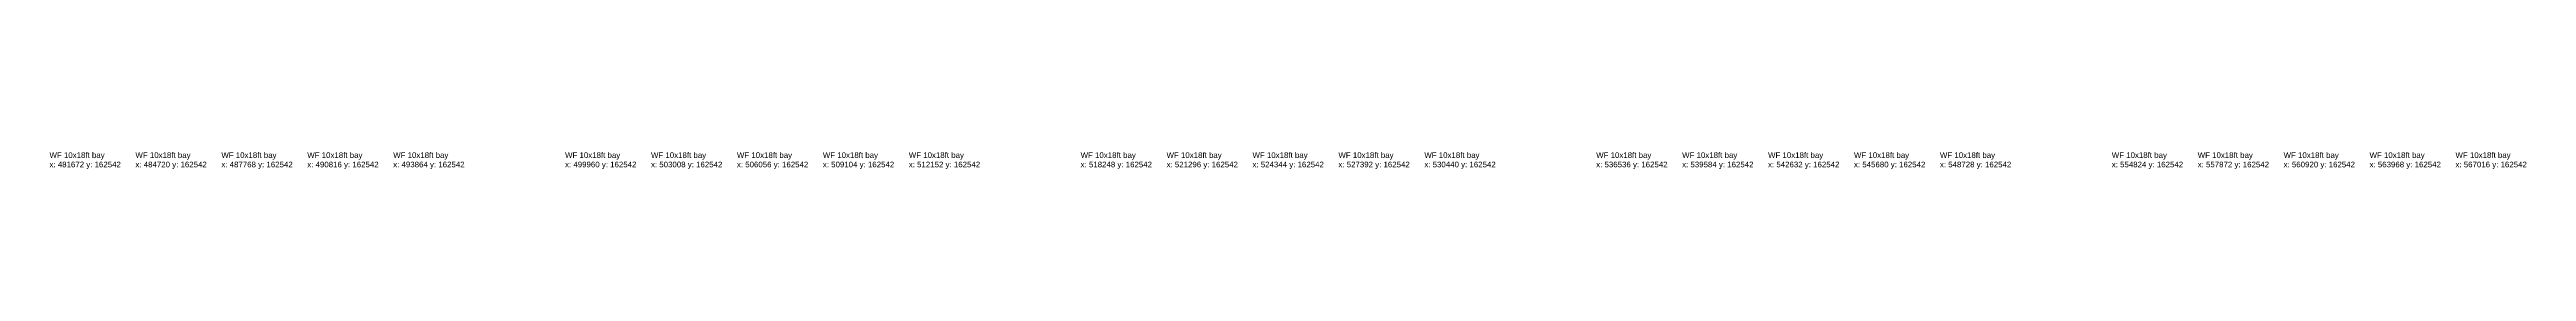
# Model space of a CAD drawing. Header units: millimetres. Extents: x 308165 to 657535, y 5096 to 173229.
# Drawn here: x 481673 to 569534, y 163948 to 164553 of the extents above; entities that cross this region are included whole.
import ezdxf

# ---------------------------------------------------------------- set-up
doc = ezdxf.new("R2010")
doc.units = ezdxf.units.MM
doc.styles.get("Standard").update_dxf_attribs({"font": 'arial.ttf'})

msp = doc.modelspace()

# ---------------------------------------------------------------- texts
at = {"char_height": 200, "attachment_point": 1}
for s, insert in [('WF 10x18ft bay\\Px: 481672 y: 162542', (481672, 164542)), ('WF 10x18ft bay\\Px: 484720 y: 162542', (484720, 164542)), ('WF 10x18ft bay\\Px: 487768 y: 162542', (487768, 164542)), ('WF 10x18ft bay\\Px: 490816 y: 162542', (490816, 164542)), ('WF 10x18ft bay\\Px: 493864 y: 162542', (493864, 164542)), ('WF 10x18ft bay\\Px: 499960 y: 162542', (499960, 164542)), ('WF 10x18ft bay\\Px: 503008 y: 162542', (503008, 164542)), ('WF 10x18ft bay\\Px: 506056 y: 162542', (506056, 164542)), ('WF 10x18ft bay\\Px: 509104 y: 162542', (509104, 164542)), ('WF 10x18ft bay\\Px: 512152 y: 162542', (512152, 164542)), ('WF 10x18ft bay\\Px: 518248 y: 162542', (518248, 164542)), ('WF 10x18ft bay\\Px: 521296 y: 162542', (521296, 164542)), ('WF 10x18ft bay\\Px: 524344 y: 162542', (524344, 164542)), ('WF 10x18ft bay\\Px: 527392 y: 162542', (527392, 164542)), ('WF 10x18ft bay\\Px: 530440 y: 162542', (530440, 164542)), ('WF 10x18ft bay\\Px: 536536 y: 162542', (536536, 164542)), ('WF 10x18ft bay\\Px: 539584 y: 162542', (539584, 164542)), ('WF 10x18ft bay\\Px: 542632 y: 162542', (542632, 164542)), ('WF 10x18ft bay\\Px: 545680 y: 162542', (545680, 164542)), ('WF 10x18ft bay\\Px: 548728 y: 162542', (548728, 164542)), ('WF 10x18ft bay\\Px: 554824 y: 162542', (554824, 164542)), ('WF 10x18ft bay\\Px: 557872 y: 162542', (557872, 164542)), ('WF 10x18ft bay\\Px: 560920 y: 162542', (560920, 164542)), ('WF 10x18ft bay\\Px: 563968 y: 162542', (563968, 164542)), ('WF 10x18ft bay\\Px: 567016 y: 162542', (567016, 164542))]:
    msp.add_mtext(s, dxfattribs=dict(at, insert=insert))

doc.saveas('drawing.dxf')
